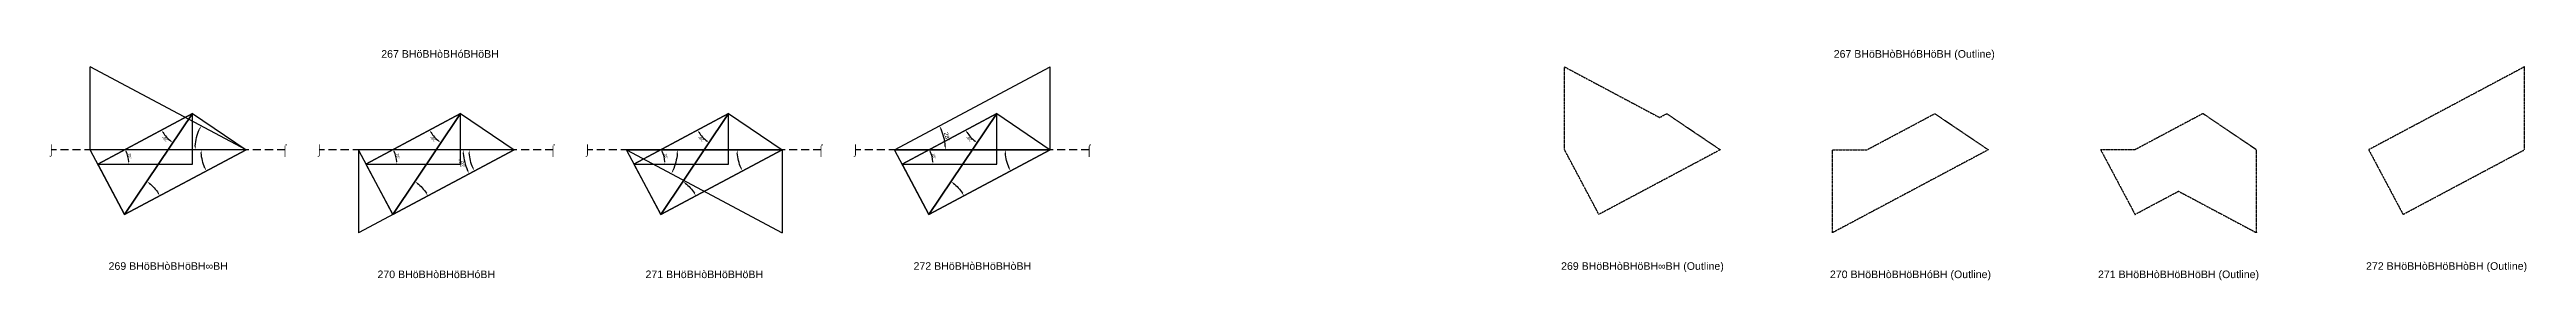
# Model space of a CAD drawing. Header units: millimetres. Extents: x 109495 to 889476, y -4752178 to 24518.
# Drawn here: x 420546 to 813015, y -3824306 to -3787770 of the extents above; entities that cross this region are included whole.
import ezdxf
from ezdxf.enums import TextEntityAlignment as Align

# ---------------------------------------------------------------- set-up
doc = ezdxf.new("R2010")
doc.units = ezdxf.units.MM
doc.header["$PDMODE"] = 35
doc.linetypes.add('DASHED', pattern=[19.05, 12.7, -6.35])
for name, color, linetype in [('BASE', 170, 'Continuous'), ('HYPOTENUSE', 20, 'Continuous'), ('PERPENDICULAR', 90, 'Continuous')]:
    doc.layers.add(name, color=color, linetype=linetype)
doc.styles.add('Arial', font='arial.ttf')
doc.dimstyles.new('ISO-25', dxfattribs={"dimtxt": 250, "dimasz": 100, "dimexe": 1.25, "dimexo": 0.625, "dimgap": 100, "dimtad": 1, "dimdec": 0, "dimtxsty": 'Arial', "dimcen": 2.5, "dimadec": 0, "dimazin": 0, "dimtfac": 1, "dimtdec": 0, "dimtmove": 0, "dimatfit": 3, "dimfxl": 1, "dimarcsym": 0})

# ---------------------------------------------------------------- blocks, each defined once
blk = doc.blocks.new('*D2')
at = {"color": 0, "lineweight": -2, "ltscale": 100, "transparency": 16777216}
blk.add_arc((0, 0), 4906, 4.08845, 23.91155, dxfattribs=at)
at = {"color": 0, "ltscale": 100, "transparency": 16777216}
for points in [[(4432, 1963), (4537, 2014), (4332, 2303)], [(4952, 352), (4835, 348), (4906, 0)]]:
    blk.add_solid(points, dxfattribs=at)
at = {"layer": 'Defpoints', "color": 0, "ltscale": 100, "transparency": 16777216}
for p in [(15000, 7976), (0, 0), (0, 0), (4841, 796), (15000, 0)]:
    blk.add_point(p, dxfattribs=at)
at = {"color": 0, "ltscale": 100, "transparency": 16777216, "insert": (5055, 1260), "char_height": 400, "attachment_point": 5, "rotation": 284, "style": 'Arial'}
blk.add_mtext('28°', dxfattribs=at)
blk = doc.blocks.new('GTN')
at = {"layer": 'BASE'}
blk.add_line((0, 0), (15000, 0), dxfattribs=at)
at = {"layer": 'HYPOTENUSE'}
blk.add_line((0, 0), (15000, 7975.6), dxfattribs=at)
at = {"layer": 'PERPENDICULAR'}
blk.add_line((15000, 0), (15000, 7975.6), dxfattribs=at)
at = {"color": 4, "ltscale": 100}
dim = blk.add_angular_dim_2l(base=(4841, 795.6), line1=((0, 0), (15000, 0)), line2=((0, 0), (15000, 7975.6)), dimstyle='ISO-25', override={"dimtxt": 400, "dimasz": 350, "dimgap": 100}, dxfattribs=at)
dim.commit()
dim.dimension.update_dxf_attribs({"geometry": '*D2', "text_midpoint": (5055.4, 1260.5)})

msp = doc.modelspace()

# ---------------------------------------------------------------- linework, layer by layer
at = {"linetype": 'DASHED', "ltscale": 100}
for p, q in [((457859, -3803627), (420838, -3803627)), ((500330, -3803627), (463310, -3803627)), ((542802, -3803627), (505781, -3803627)), ((585273, -3803627), (548252, -3803627))]:
    msp.add_line(p, q, dxfattribs=at)
at = {"linetype": 'DASHED'}
for points in [[(666041, -3813857), (660601, -3803627), (660601, -3790504), (675661, -3798512), (676800, -3797906), (685281, -3803627)], [(788015, -3803627), (793455, -3813857), (812696, -3803627), (812696, -3790504)], [(703072, -3816750), (703072, -3803627), (708512, -3803627), (719271, -3797906), (727753, -3803627)], [(750983, -3803627), (745544, -3803627), (750983, -3813857), (757884, -3810188), (770224, -3816750), (770224, -3803627), (761743, -3797906)]]:
    msp.add_lwpolyline(points, close=True, dxfattribs=at)

# ---------------------------------------------------------------- block references
at = {"linetype": 'DASHED', "ltscale": 100}
for p, xscale, yscale, zscale in [((451689, -3803627), -1.645357565266573, 1.645357565266573, 1.645357565266573), ((554423, -3803627), 1.645357565266577, 1.645357565266577, 1.645357565266577)]:
    msp.add_blockref('GTN', p, dxfattribs=dict(at, xscale=xscale, yscale=yscale, zscale=zscale))
for p, xscale, yscale, zscale, rotation in [((451689, -3803627), -1.452764501644345, 1.452764501644345, 1.452764501644345, 27.99999999999998), ((494160, -3803627), -1.452764501644345, 1.452764501644345, 1.452764501644345, 27.99999999999998), ((536632, -3803627), -1.452764501644345, 1.452764501644345, 1.452764501644345, 27.99999999999998), ((579103, -3803627), -1.452764501644345, 1.452764501644345, 1.452764501644345, 27.99999999999998), ((443207, -3797906), 1.132570050689037, 1.132570050689037, 1.132570050689037, 208.0000000000001), ((432448, -3813857), -1.282714919717773, 1.282714919717773, 1.282714919717773, 236), ((485679, -3797906), 1.132570050689037, 1.132570050689037, 1.132570050689037, 208.0000000000001), ((474919, -3813857), -1.282714919717773, 1.282714919717773, 1.282714919717773, 236), ((528150, -3797906), 1.132570050689037, 1.132570050689037, 1.132570050689037, 208.0000000000001), ((517391, -3813857), -1.282714919717773, 1.282714919717773, 1.282714919717773, 236), ((570621, -3797906), 1.132570050689037, 1.132570050689037, 1.132570050689037, 208.0000000000001), ((559862, -3813857), -1.282714919717773, 1.282714919717773, 1.282714919717773, 236), ((494160, -3803627), 1.645357565266573, 1.645357565266573, 1.645357565266573, 180), ((511951, -3803627), -1.645357565266573, 1.645357565266573, 1.645357565266573, 180)]:
    msp.add_blockref('GTN', p, dxfattribs=dict(at, xscale=xscale, yscale=yscale, zscale=zscale, rotation=rotation))
at = {"linetype": 'DASHED'}
for p in [(428207, -3805882), (470679, -3805882), (513150, -3805882), (555621, -3805882)]:
    msp.add_blockref('GTN', p, dxfattribs=at)

# ---------------------------------------------------------------- texts
at = {"linetype": 'DASHED', "ltscale": 100, "style": 'Arial'}
for s, p in [('267 BHöBHòBHóBHöBH', (482419, -3788454)), ('267 BHöBHòBHóBHöBH (Outline)', (716012, -3788454)), ('⌡', (420838, -3803627)), ('⌠', (457859, -3803627)), ('⌡', (463310, -3803627)), ('⌠', (500330, -3803627)), ('⌡', (505781, -3803627)), ('⌠', (542802, -3803627)), ('⌡', (548252, -3803627)), ('⌠', (585273, -3803627)), ('269 BHöBHòBHöBH∞BH', (439349, -3822031)), ('272 BHöBHòBHöBHòBH', (566763, -3822031)), ('269 BHöBHòBHöBH∞BH (Outline)', (672941, -3822031)), ('272 BHöBHòBHöBHòBH (Outline)', (800355, -3822031)), ('270 BHöBHòBHöBHóBH', (481820, -3823345)), ('271 BHöBHòBHöBHöBH', (524291, -3823345)), ('270 BHöBHòBHöBHóBH (Outline)', (715413, -3823345)), ('271 BHöBHòBHöBHöBH (Outline)', (757884, -3823345))]:
    msp.add_text(s, height=1200, dxfattribs=at).set_placement(p, align=Align.MIDDLE_CENTER)

doc.saveas('drawing.dxf')
